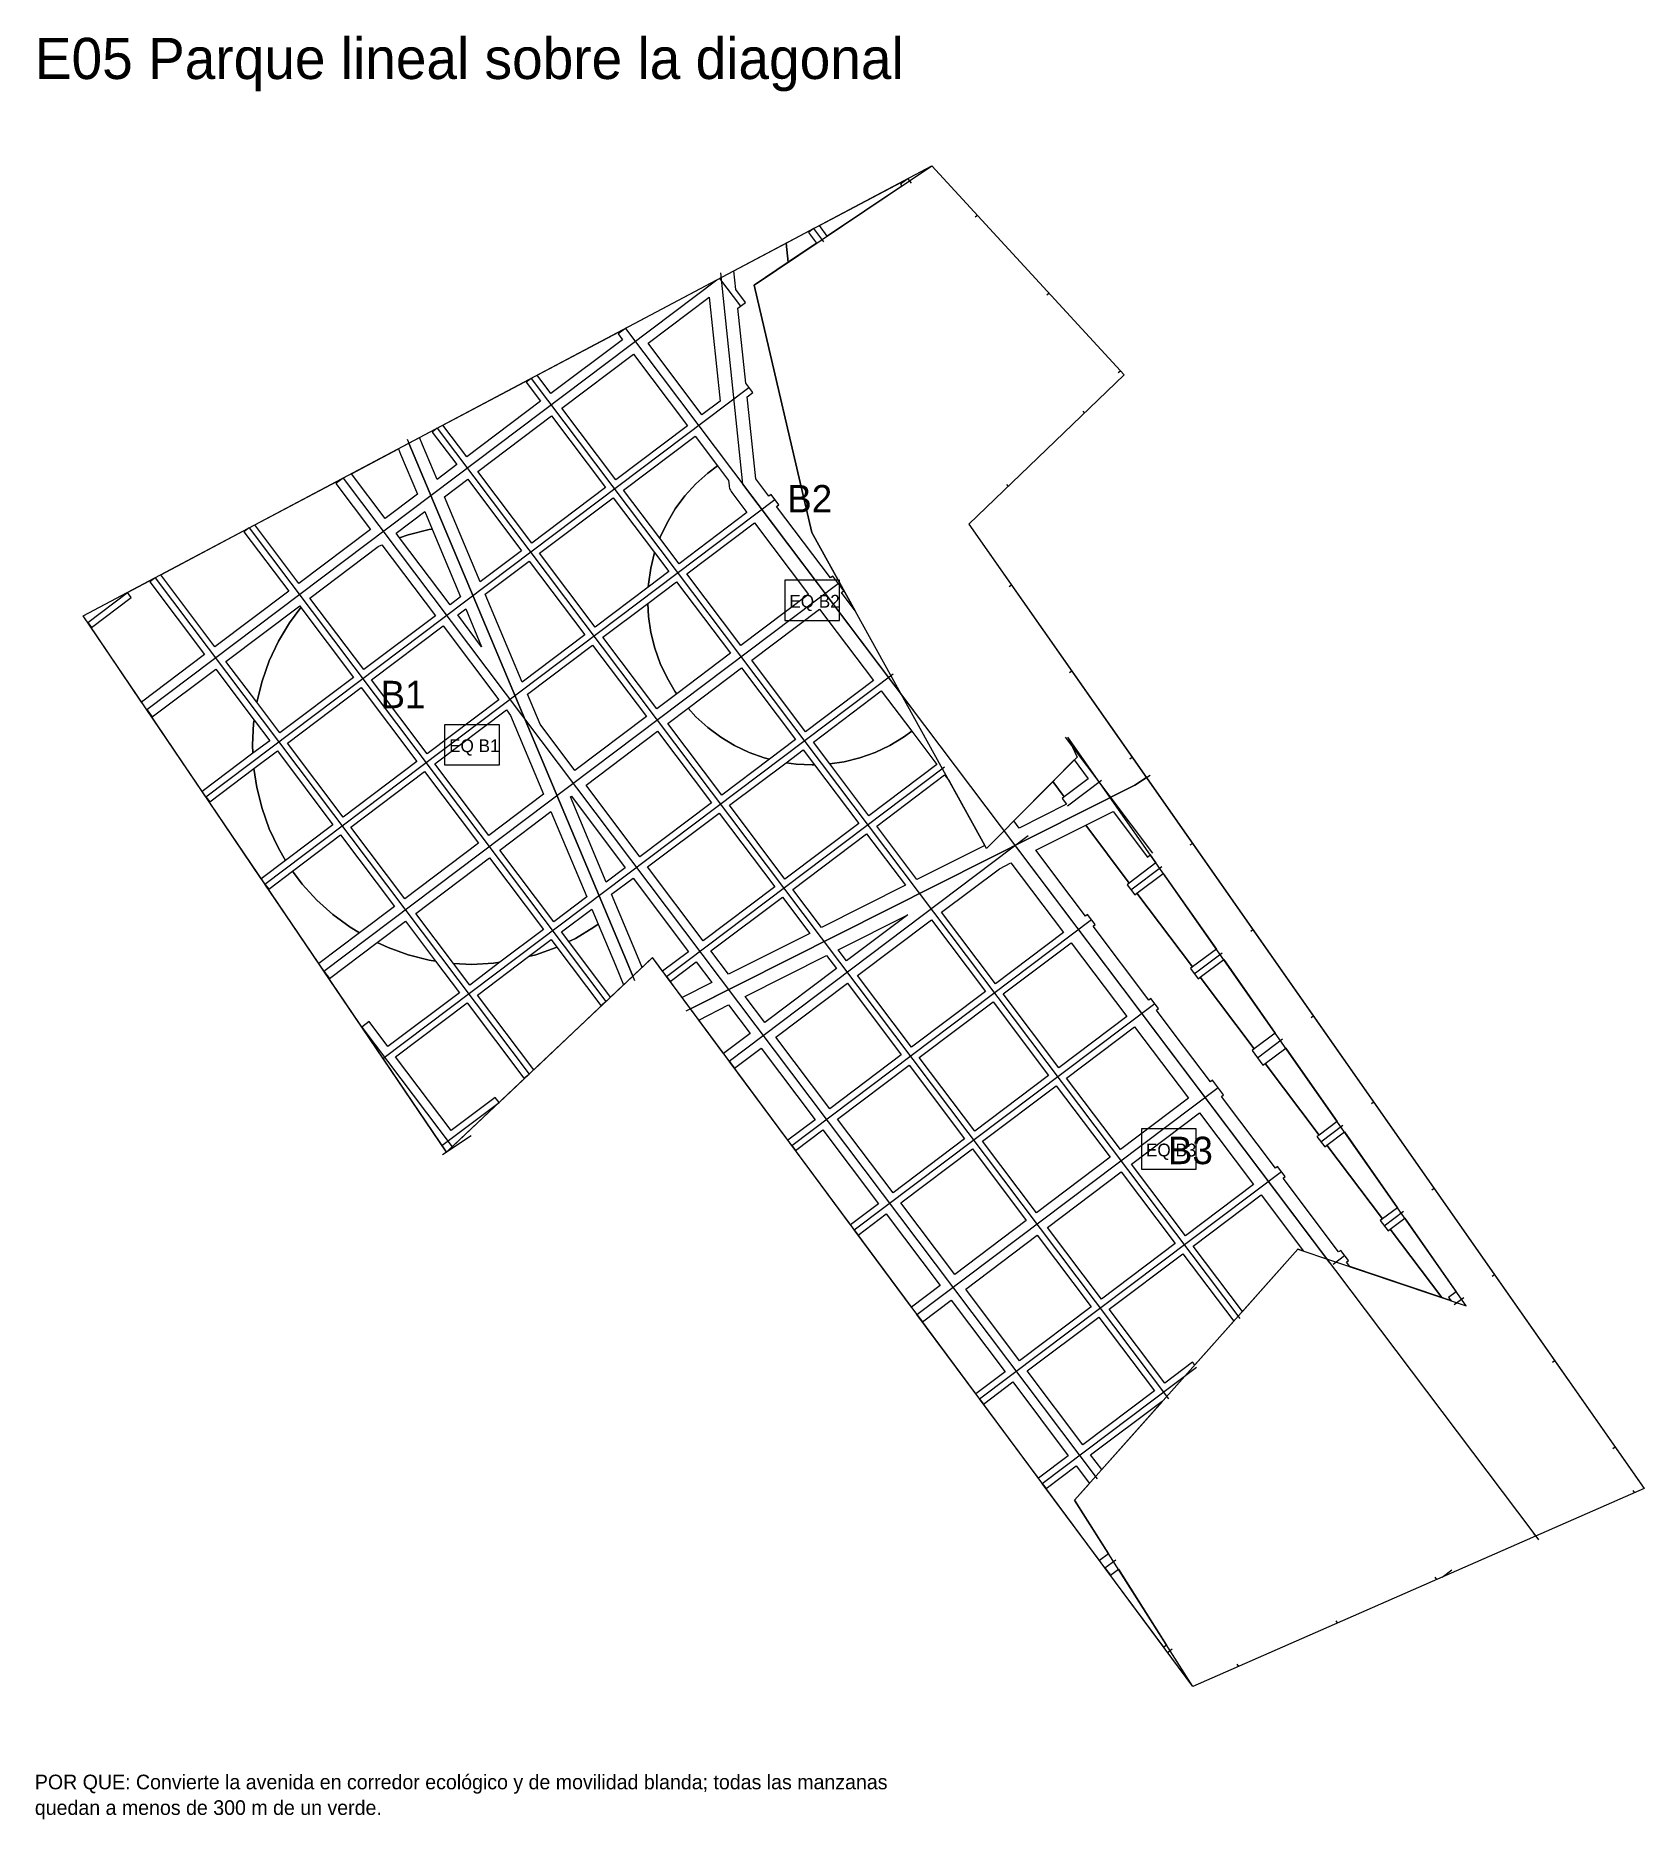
# Model space of a CAD drawing. Header units: metres. Extents: x 3873 to 16340, y -5213 to 3289.
# Drawn here: x 14581 to 16340, y 1087 to 3037 of the extents above; entities that cross this region are included whole.
import ezdxf

# ---------------------------------------------------------------- set-up
doc = ezdxf.new("R2010")
doc.units = ezdxf.units.M
for name, color, linetype, lineweight, plot in [('EQUIPAMIENTO', 5, 'Continuous', 0, False), ('LIMITE-INTERVENCION', 30, 'Continuous', 0, False), ('MANZANAS-PROPUESTAS', 33, 'Continuous', 0, False), ('SECTORES', 1, 'Continuous', 0, False), ('TEXTO', 7, 'Continuous', 0, False), ('VERDE-OBLIGATORIO', 3, 'Continuous', 0, False), ('VERDE-PROPUESTO', 82, 'Continuous', 0, False), ('VIA-BOULEVARD', 30, 'Continuous', 0, False), ('VIA-PRIMARIA', 1, 'Continuous', 0, False), ('VIA-SECUNDARIA', 8, 'Continuous', 0, False), ('VIA-TERCIARIA', 9, 'Continuous', 0, False)]:
    doc.layers.add(name, color=color, linetype=linetype, lineweight=lineweight, plot=plot)

msp = doc.modelspace()

# ---------------------------------------------------------------- texts
at = {"layer": 'EQUIPAMIENTO'}
for s, p in [('EQ B2', (15405, 2412)), ('EQ B1', (15033, 2254)), ('EQ B3', (15795, 1812))]:
    msp.add_text(s, height=14, dxfattribs=at).set_placement(p)
at = {"layer": 'SECTORES'}
for s, p in [('B2', (15402.8, 2516.1)), ('B1', (14958, 2302)), ('B3', (15819.1, 1803.5))]:
    msp.add_text(s, height=30, dxfattribs=at).set_placement(p)
at = {"layer": 'TEXTO'}
for s, height, p in [('E05 Parque lineal sobre la diagonal', 45, (14580, 2990)), ('POR QUE: Convierte la avenida en corredor ecológico y de movilidad blanda; todas las manzanas', 16, (14580, 1120)), ('quedan a menos de 300 m de un verde.', 16, (14580, 1092))]:
    msp.add_text(s, height=height, dxfattribs=at).set_placement(p)

# ---------------------------------------------------------------- linework, layer by layer
at = {"layer": 'EQUIPAMIENTO'}
for points in [[(15400, 2398), (15460, 2398), (15460, 2442), (15400, 2442), (15400, 2398)], [(15028, 2240), (15088, 2240), (15088, 2284), (15028, 2284), (15028, 2240)], [(15790, 1798), (15850, 1798), (15850, 1842), (15790, 1842), (15790, 1798)]]:
    msp.add_lwpolyline(points, close=True, dxfattribs=at)
at = {"layer": 'LIMITE-INTERVENCION'}
msp.add_lwpolyline([(14633, 2403), (15561, 2895), (15771.2, 2666.4), (15601.5, 2503.2), (16340, 1449), (15846.2, 1232.4), (15255.3, 2029.4), (15030.2, 1816.5), (14633, 2403)], close=True, dxfattribs=at)
at = {"layer": 'MANZANAS-PROPUESTAS'}
for points in [[(15437.9, 2829.7), (15534.5, 2880.9), (15526.5, 2874.9), (15528, 2872.9), (15446.5, 2818.2), (15437.9, 2829.7)], [(15426, 2822.2), (15434.9, 2810.4), (15403.8, 2789.6), (15401.6, 2810.5), (15431.6, 2826.4), (15426, 2822.2)], [(15250.6, 2701.1), (15317.3, 2751.4), (15329.3, 2637.7), (15309.5, 2622.8), (15250.6, 2701.1)], [(15217.8, 2711.3), (15222.6, 2705), (15144.3, 2646), (15129.2, 2666.1), (15225.8, 2717.3), (15217.8, 2711.3)], [(15156.3, 2630.1), (15234.6, 2689), (15293.6, 2610.8), (15215.3, 2551.8), (15156.3, 2630.1)], [(15117.3, 2658.5), (15133.1, 2637.6), (15052.4, 2576.8), (15026.3, 2611.5), (15122.9, 2662.7), (15117.3, 2658.5)], [(15064.5, 2560.9), (15145.1, 2621.6), (15204.1, 2543.4), (15123.5, 2482.6), (15064.5, 2560.9)], [(15014.4, 2604), (15041.3, 2568.4), (15019.9, 2552.3), (15004, 2590), (15004, 2590.1), (15000.6, 2597.9), (15020, 2608.2), (15014.4, 2604)], [(15223.7, 2540.6), (15302, 2599.6), (15326.5, 2567.1), (15315.8, 2559.1), (15302.7, 2547.3), (15290.9, 2534.2), (15280.3, 2520), (15271.3, 2504.9), (15263.7, 2488.9), (15263.4, 2488), (15223.7, 2540.6)], [(14980, 2579.9), (14998.4, 2536.1), (14963, 2509.4), (14926.1, 2558.4), (14977.6, 2585.7), (14980, 2579.9)], [(14909.2, 2547.6), (14947, 2497.4), (14868.8, 2438.4), (14820.5, 2502.4), (14917.2, 2553.6), (14909.2, 2547.6)], [(15027.9, 2533.3), (15053.3, 2552.4), (15112.3, 2474.2), (15067, 2440.1), (15027.9, 2533.3)], [(14975, 2493.4), (15006.4, 2517.1), (15014.5, 2497.9), (15011.2, 2497.4), (14988.4, 2491.7), (14978.9, 2488.3), (14975, 2493.4)], [(15131.9, 2471.4), (15212.5, 2532.2), (15257.7, 2472.2), (15253.5, 2455.1), (15250.9, 2437.6), (15250.7, 2434.5), (15192.7, 2390.7), (15131.9, 2471.4)], [(14808.7, 2494.9), (14857.6, 2430), (14776.9, 2369.2), (14717.6, 2447.9), (14814.3, 2499.1), (14808.7, 2494.9)], [(15072.6, 2426.8), (15120.7, 2463), (15181.5, 2382.3), (15113, 2330.7), (15072.6, 2426.8)], [(14705.8, 2440.3), (14765.7, 2360.8), (14696.8, 2308.8), (14637.8, 2395.9), (14642, 2390.3), (14685.5, 2423), (14681.3, 2428.6), (14711.4, 2444.6), (14705.8, 2440.3)], [(14789, 2353.2), (14869.6, 2414), (14871, 2412.2), (14858.5, 2395.4), (14846.4, 2375.2), (14836.3, 2353.9), (14828.4, 2331.7), (14822.6, 2308.8), (14822.6, 2308.6), (14789, 2353.2)], [(15260.1, 2301.3), (15201.1, 2379.6), (15250.2, 2416.5), (15250.9, 2402.4), (15253.5, 2384.9), (15257.8, 2367.7), (15263.7, 2351.1), (15271.3, 2335.1), (15280.3, 2320), (15282, 2317.8), (15260.1, 2301.3)], [(15170.6, 2233.9), (15132.4, 2284.7), (15118.6, 2317.4), (15189.9, 2371.1), (15248.9, 2292.9), (15170.6, 2233.9)], [(14708.4, 2292.5), (14777.8, 2344.8), (14819.7, 2289.1), (14819.2, 2285.5), (14818, 2262), (14818.5, 2252.8), (14763, 2211), (14702.4, 2300.5), (14708.4, 2292.5)], [(15331.1, 2207.1), (15272.1, 2285.3), (15294.3, 2302), (15302.7, 2292.7), (15315.8, 2280.9), (15330, 2270.3), (15345.1, 2261.3), (15361.1, 2253.7), (15377.7, 2247.8), (15383.3, 2246.4), (15331.1, 2207.1)], [(15241.6, 2139.7), (15182.7, 2217.9), (15260.9, 2276.9), (15319.9, 2198.6), (15241.6, 2139.7)], [(15566.4, 2240.4), (15492.1, 2184.4), (15449.4, 2241.1), (15465.1, 2243.5), (15482.3, 2247.8), (15498.9, 2253.7), (15514.9, 2261.3), (15530, 2270.3), (15538.9, 2276.9), (15566.4, 2240.4)], [(15732, 2225), (15705.7, 2205.1), (15693.1, 2221.8), (15716.6, 2245.5), (15732, 2225)], [(14771.2, 2199.6), (14819.5, 2236), (14822.6, 2215.2), (14828.4, 2192.4), (14836.3, 2170.2), (14846.4, 2148.9), (14854.2, 2135.7), (14827.6, 2115.6), (14767, 2205.2), (14771.2, 2199.6)], [(15400.3, 2115.2), (15339.5, 2195.9), (15401.4, 2242.5), (15412.4, 2240.9), (15430, 2240), (15432.6, 2240.1), (15481, 2176), (15400.3, 2115.2)], [(15574.8, 2229.2), (15579.8, 2222.5), (15618.7, 2152.1), (15544.6, 2114.8), (15500.6, 2173.2), (15574.8, 2229.2)], [(15166.7, 2205.9), (15225.7, 2127.6), (15204.9, 2112), (15165.8, 2205.2), (15166.7, 2205.9)], [(15310.8, 2047.8), (15250.1, 2128.5), (15328.3, 2187.4), (15389.1, 2106.8), (15310.8, 2047.8)], [(15759, 2189.1), (15796.6, 2139.3), (15799.8, 2141.7), (15806, 2132.9), (15776.7, 2110.9), (15729.1, 2174.1), (15759, 2189.1)], [(15408.7, 2104), (15489.4, 2164.8), (15531.9, 2108.4), (15440.2, 2062.3), (15408.7, 2104)], [(15634.8, 2126.6), (15647.4, 2133), (15704.9, 2056.7), (15630.6, 2000.7), (15571.6, 2079), (15634.8, 2126.6)], [(14835.7, 2104.3), (14861.9, 2124), (14872.5, 2109.8), (14888.3, 2092.3), (14905.8, 2076.5), (14924.7, 2062.5), (14935, 2056.3), (14890.5, 2022.8), (14831.5, 2109.8), (14835.7, 2104.3)], [(15244, 2018.7), (15239, 2030.9), (15239, 2031), (15210.5, 2098.7), (15234.1, 2116.4), (15294.9, 2035.8), (15266.5, 2014.4), (15255.3, 2029.4), (15244, 2018.7)], [(15814, 2121.4), (15872, 2038.7), (15846, 2019.1), (15785.2, 2099.7), (15814, 2121.4)], [(15397.5, 2095.6), (15427.5, 2055.9), (15338.5, 2011.1), (15319.3, 2036.6), (15397.5, 2095.6)], [(15458.5, 2037.9), (15534.7, 2076.3), (15467.7, 2025.8), (15458.5, 2037.9)], [(15619.4, 1992.3), (15538.7, 1931.5), (15479.7, 2009.8), (15560.4, 2070.6), (15619.4, 1992.3)], [(15163.8, 2046.9), (15171.2, 2050.4), (15191.4, 2062.5), (15196.1, 2066), (15215, 2021), (15223.8, 1999.6), (15209.6, 1986.1), (15163.8, 2046.9)], [(14902.1, 2006.5), (14954.4, 2045.9), (14966.2, 2040.3), (14988.4, 2032.4), (15011.2, 2026.6), (15018.3, 2025.6), (15044.4, 1991), (14966.1, 1932), (14945.5, 1959.4), (14937.5, 1953.4), (14896.1, 2014.5), (14902.1, 2006.5)], [(15064, 1988.2), (15119.9, 2030.4), (15127.7, 2032.4), (15149.9, 2040.3), (15150.9, 2040.8), (15198.9, 1977.1), (15204.4, 1981.3), (15125.5, 1906.6), (15064, 1988.2)], [(15356.9, 1986.8), (15445.8, 2031.5), (15456.5, 2017.3), (15378.3, 1958.4), (15356.9, 1986.8)], [(15639, 1989.6), (15713.3, 2045.5), (15774.1, 1964.9), (15699.8, 1908.9), (15639, 1989.6)], [(15055.6, 1999.4), (15037.8, 2023), (15058, 2022), (15081.5, 2023.2), (15088.4, 2024.2), (15055.6, 1999.4)], [(15274.8, 2003.1), (15303.3, 2024.6), (15320.3, 2002), (15287.8, 1985.6), (15270.6, 2008.7), (15274.8, 2003.1)], [(15913.4, 1929.6), (15854.4, 2007.9), (15880, 2027.2), (15936.3, 1946.9), (15913.4, 1929.6)], [(15527.5, 1923.1), (15449.3, 1864.1), (15390.3, 1942.4), (15468.6, 2001.4), (15527.5, 1923.1)], [(15083.5, 1876.5), (15035.3, 1840.2), (14974.5, 1920.8), (15052.8, 1979.8), (15114.8, 1897.6), (15120.4, 1901.8), (15087.7, 1870.9), (15083.5, 1876.5)], [(15338.7, 1977.6), (15362.3, 1946.3), (15333.2, 1924.4), (15305.9, 1961.1), (15338.7, 1977.6)], [(15688.6, 1900.5), (15607.9, 1839.7), (15547.1, 1920.3), (15627.8, 1981.1), (15688.6, 1900.5)], [(15708.2, 1897.7), (15782.5, 1953.7), (15841.5, 1875.5), (15767.2, 1819.4), (15708.2, 1897.7)], [(15345.1, 1908.4), (15374.3, 1930.4), (15433.3, 1852.1), (15403.4, 1829.6), (15339.1, 1916.3), (15345.1, 1908.4)], [(15596.7, 1831.3), (15518.5, 1772.3), (15457.7, 1852.9), (15536, 1911.9), (15596.7, 1831.3)], [(15984.4, 1835.4), (15925.4, 1913.7), (15947.8, 1930.5), (16004, 1850.2), (15984.4, 1835.4)], [(15756, 1811), (15675.3, 1750.2), (15616.3, 1828.5), (15697, 1889.3), (15756, 1811)], [(15779.2, 1803.5), (15853.5, 1859.5), (15912.5, 1781.2), (15838.2, 1725.2), (15779.2, 1803.5)], [(15411.8, 1818.4), (15441.7, 1840.9), (15502.5, 1760.2), (15471.9, 1737.2), (15407.6, 1824), (15411.8, 1818.4)], [(16053.6, 1743.6), (15992.8, 1824.2), (16012.1, 1838.7), (16070, 1755.9), (16053.6, 1743.6)], [(15664.1, 1741.8), (15585.9, 1682.8), (15526.9, 1761.1), (15605.2, 1820.1), (15664.1, 1741.8)], [(15827, 1716.8), (15746.3, 1656), (15687.4, 1734.3), (15768, 1795), (15827, 1716.8)], [(15846.6, 1714), (15921, 1770.1), (15967.4, 1708.4), (15961, 1710.6), (15900.5, 1642.5), (15846.6, 1714)], [(15480.3, 1726), (15510.9, 1749.1), (15569.9, 1670.8), (15538.6, 1647.2), (15476.1, 1731.6), (15480.3, 1726)], [(16126, 1657.8), (16128.8, 1654.1), (16118.5, 1657.6), (16062.1, 1732.4), (16078.1, 1744.5), (16134.3, 1664.1), (16126, 1657.8)], [(15735.2, 1647.6), (15656.9, 1588.6), (15597.9, 1666.9), (15676.2, 1725.8), (15735.2, 1647.6)], [(15846, 1587.1), (15815.5, 1564.2), (15754.8, 1644.8), (15835.4, 1705.6), (15891, 1631.9), (15848.4, 1584), (15846, 1587.1)], [(15550.6, 1631.2), (15581.9, 1654.8), (15640.9, 1576.6), (15608.9, 1552.4), (15544.6, 1639.2), (15550.6, 1631.2)], [(15804.4, 1555.7), (15726.1, 1496.8), (15665.3, 1577.4), (15743.6, 1636.4), (15804.4, 1555.7)], [(15617.3, 1541.2), (15649.3, 1565.4), (15710.1, 1484.7), (15677.4, 1460.1), (15613.1, 1546.8), (15617.3, 1541.2)], [(15734.5, 1485.6), (15812.8, 1544.5), (15813, 1544.2), (15746.6, 1469.5), (15734.5, 1485.6)], [(15744.1, 1370.1), (15681.6, 1454.4), (15685.8, 1448.8), (15718.6, 1473.5), (15733.1, 1454.3), (15717, 1436.2), (15754.1, 1377.6), (15744.1, 1370.1)], [(15814.4, 1275.3), (15750.1, 1362.1), (15756.1, 1354.1), (15764.9, 1360.7), (15817.5, 1277.6), (15814.4, 1275.3)]]:
    msp.add_lwpolyline(points, close=True, dxfattribs=at)
at = {"layer": 'SECTORES'}
for points in [[(14989.1, 2591.8), (15561, 2895), (15771.2, 2666.4), (15601.5, 2503.2), (15795.5, 2226.3), (15783, 2218), (15296.9, 1973.4), (15255.3, 2029.4), (15233.9, 2009.2), (15227, 2026), (14992, 2585), (14989.1, 2591.8)], [(15030.2, 1816.5), (15030, 1816.9), (14633, 2403), (14989.1, 2591.8), (14992, 2585), (15227, 2026), (15233.9, 2009.2), (15032.1, 1818.3), (15030.2, 1816.5)], [(15795.5, 2226.3), (16340, 1449), (15846.2, 1232.4), (15296.9, 1973.4), (15783, 2218), (15795.5, 2226.3)]]:
    msp.add_lwpolyline(points, close=True, dxfattribs=at)
at = {"layer": 'VERDE-OBLIGATORIO'}
msp.add_lwpolyline([(16145.3, 1648.5), (15709.6, 2270.5), (15719.7, 2248.7), (15620.6, 2148.7), (15429.8, 2494.3), (15366.7, 2764.7), (15561, 2895), (15771.2, 2666.4), (15601.5, 2503.2), (16340, 1449), (15846.2, 1232.4), (15717, 1436.2), (15961, 1710.6), (16145.3, 1648.5)], close=True, dxfattribs=at)
at = {"layer": 'VERDE-PROPUESTO'}
for points in [[(15359, 2642.5), (15365.1, 2647.2), (15357.4, 2657.4), (15348.7, 2739.5), (15357.1, 2745.8), (15346.6, 2759.8), (15344.4, 2780.2), (15401.6, 2810.5), (15403.8, 2789.6), (15366.7, 2764.7), (15429.8, 2494.3), (15477.1, 2408.7), (15462.1, 2428.5), (15464.5, 2430.3), (15452.5, 2446.3), (15450.1, 2444.5), (15391.1, 2522.7), (15393.5, 2524.5), (15385.1, 2535.7), (15382.7, 2533.9), (15368.5, 2552.7), (15364.8, 2587.6), (15359, 2642.5)], [(15271.3, 2504.9), (15280.3, 2520), (15290.9, 2534.2), (15302.7, 2547.3), (15315.8, 2559.1), (15326.5, 2567.1), (15338.5, 2551.2), (15339.1, 2545.4), (15339.3, 2544.1), (15339.6, 2542.8), (15340, 2541.5), (15340.6, 2540.3), (15341.3, 2539.1), (15342, 2538), (15358.7, 2515.9), (15284.5, 2460), (15263.4, 2488), (15263.7, 2488.9), (15271.3, 2504.9)], [(15011.2, 2497.4), (15014.5, 2497.9), (15045.6, 2423.9), (15034, 2415.2), (14978.9, 2488.3), (14988.4, 2491.7), (15011.2, 2497.4)], [(15367.1, 2504.7), (15426.1, 2426.4), (15351.9, 2370.5), (15292.9, 2448.8), (15367.1, 2504.7)], [(15018, 2403.1), (14939.8, 2344.2), (14880.8, 2422.4), (14955.4, 2478.7), (14959.6, 2480.7), (15018, 2403.1)], [(15253.5, 2455.1), (15257.7, 2472.2), (15273.3, 2451.5), (15250.7, 2434.5), (15250.9, 2437.6), (15253.5, 2455.1)], [(15271.3, 2335.1), (15263.7, 2351.1), (15257.8, 2367.7), (15253.5, 2384.9), (15250.9, 2402.4), (15250.2, 2416.5), (15281.8, 2440.3), (15340.7, 2362.1), (15282, 2317.8), (15280.3, 2320), (15271.3, 2335.1)], [(14828.4, 2331.7), (14836.3, 2353.9), (14846.4, 2375.2), (14858.5, 2395.4), (14871, 2412.2), (14928.6, 2335.7), (14847.9, 2275), (14822.6, 2308.6), (14822.6, 2308.8), (14828.4, 2331.7)], [(15042.4, 2404), (15051.2, 2410.6), (15068.6, 2369.3), (15042.4, 2404)], [(15438.2, 2410.5), (15497.2, 2332.2), (15422.9, 2276.3), (15364, 2354.5), (15438.2, 2410.5)], [(14948.2, 2333), (15026.5, 2392), (15087.3, 2311.3), (15009, 2252.3), (14948.2, 2333)], [(15361.1, 2253.7), (15345.1, 2261.3), (15330, 2270.3), (15315.8, 2280.9), (15302.7, 2292.7), (15294.3, 2302), (15352.8, 2346.1), (15411.7, 2267.8), (15383.3, 2246.4), (15377.7, 2247.8), (15361.1, 2253.7)], [(14856.4, 2263.8), (14937, 2324.6), (14997.8, 2243.9), (14917.1, 2183.1), (14856.4, 2263.8)], [(15514.9, 2261.3), (15498.9, 2253.7), (15482.3, 2247.8), (15465.1, 2243.5), (15449.4, 2241.1), (15431.4, 2265.1), (15505.6, 2321), (15538.9, 2276.9), (15530, 2270.3), (15514.9, 2261.3)], [(14819.2, 2285.5), (14819.7, 2289.1), (14836.8, 2266.5), (14818.5, 2252.8), (14818, 2262), (14819.2, 2285.5)], [(15095.7, 2300.1), (15100.2, 2294.2), (15136.4, 2208.1), (15076.4, 2162.9), (15017.4, 2241.1), (15095.7, 2300.1)], [(14836.3, 2170.2), (14828.4, 2192.4), (14822.6, 2215.2), (14819.5, 2236), (14845.2, 2255.4), (14906, 2174.7), (14854.2, 2135.7), (14846.4, 2148.9), (14836.3, 2170.2)], [(15412.4, 2240.9), (15401.4, 2242.5), (15420.2, 2256.7), (15432.6, 2240.1), (15430, 2240), (15412.4, 2240.9)], [(15065.2, 2154.5), (14984.5, 2093.7), (14925.6, 2171.9), (15006.2, 2232.7), (15065.2, 2154.5)], [(15705.7, 2205.1), (15703.3, 2203.3), (15708, 2197.1), (15656.3, 2171), (15650.4, 2178.8), (15693.1, 2221.8), (15705.7, 2205.1)], [(15147.4, 2068.6), (15088.4, 2146.9), (15144.4, 2189), (15183.5, 2095.9), (15147.4, 2068.6)], [(16014.2, 1696.3), (16016.6, 1698.1), (16008.1, 1709.3), (16005.7, 1707.5), (15944.9, 1788.1), (15947.3, 1789.9), (15938.9, 1801.1), (15936.5, 1799.3), (15877.5, 1877.5), (15879.9, 1879.3), (15867.9, 1895.3), (15865.5, 1893.5), (15826.9, 1944.6), (15806.5, 1971.8), (15808.9, 1973.6), (15800.4, 1984.8), (15798, 1982.9), (15737.2, 2063.6), (15739.6, 2065.4), (15731.2, 2076.6), (15728.8, 2074.8), (15713.3, 2095.4), (15674.6, 2146.7), (15729.1, 2174.1), (15776.7, 2110.9), (15774.3, 2109.1), (15782.8, 2097.9), (15785.2, 2099.7), (15846, 2019.1), (15843.6, 2017.3), (15852, 2006.1), (15854.4, 2007.9), (15913.4, 1929.6), (15911, 1927.8), (15923, 1911.8), (15925.4, 1913.7), (15984.4, 1835.4), (15982, 1833.6), (15990.5, 1822.4), (15992.8, 1824.2), (16053.6, 1743.6), (16051.3, 1741.8), (16059.7, 1730.6), (16062.1, 1732.4), (16118.5, 1657.6), (16017.8, 1691.5), (16014.2, 1696.3)], [(14905.8, 2076.5), (14888.3, 2092.3), (14872.5, 2109.8), (14861.9, 2124), (14914.4, 2163.5), (14973.4, 2085.2), (14935, 2056.3), (14924.7, 2062.5), (14905.8, 2076.5)], [(15058, 2022), (15037.8, 2023), (14996.6, 2077.7), (15077.2, 2138.5), (15136.2, 2060.2), (15088.4, 2024.2), (15081.5, 2023.2), (15058, 2022)], [(14988.4, 2032.4), (14966.2, 2040.3), (14954.4, 2045.9), (14985.4, 2069.3), (15018.3, 2025.6), (15011.2, 2026.6), (14988.4, 2032.4)], [(15171.2, 2050.4), (15163.8, 2046.9), (15155.8, 2057.5), (15189.1, 2082.5), (15196.1, 2066), (15191.4, 2062.5), (15171.2, 2050.4)], [(15144.6, 2049), (15150.9, 2040.8), (15149.9, 2040.3), (15127.7, 2032.4), (15119.9, 2030.4), (15144.6, 2049)]]:
    msp.add_lwpolyline(points, close=True, dxfattribs=at)
at = {"layer": 'VIA-BOULEVARD'}
msp.add_lwpolyline([(14987.1, 2596.4), (14992, 2585), (15227, 2026), (15235.9, 2004.2)], dxfattribs=at)
at = {"layer": 'VIA-PRIMARIA'}
for points in [[(15329.6, 2778), (15354, 2547), (16218, 1401), (16224.1, 1392.7)], [(15292.3, 1971.1), (15783, 2218), (15799.7, 2229)], [(15025.8, 1814.1), (15057.1, 1835)]]:
    msp.add_lwpolyline(points, dxfattribs=at)
at = {"layer": 'VIA-SECUNDARIA'}
for points in [[(15534.5, 2880.9), (15538.2, 2876.1)], [(14702.4, 2300.5), (15325.9, 2770.3)], [(15225.8, 2717.3), (15541.1, 2298.9)], [(15764.7, 2669), (15767.1, 2670.9)], [(15725.9, 2627), (15727.7, 2624.6)], [(14917.2, 2553.6), (15741.7, 1459.4)], [(14896.1, 2014.5), (15458.5, 2438.3)], [(15777.5, 2246.7), (15779.9, 2248.5)], [(15709.3, 2195.3), (15746.4, 2223.2)], [(15637.9, 2170.4), (15995.6, 1695.8)], [(15339.1, 1916.3), (15666.2, 2162.8)], [(14937.5, 1953.4), (15036.3, 1822.3)], [(15975.6, 1964), (15978, 1965.8)], [(15917, 1919.8), (15944.4, 1940.5)], [(15544.6, 1639.2), (15873.9, 1887.3)], [(16173.6, 1681.2), (16176, 1683)], [(16132, 1649.9), (16142.5, 1657.8)], [(16219.1, 1399.2), (16220.9, 1396.8)], [(15750.1, 1362.1), (15761.9, 1371)], [(15894.4, 1256.8), (15896.2, 1254.4)]]:
    msp.add_lwpolyline(points, dxfattribs=at)
at = {"layer": 'VIA-TERCIARIA'}
for points in [[(15608.3, 2839.2), (15610.7, 2841)], [(15431.6, 2826.4), (15442.5, 2811.9)], [(15328.7, 2771.8), (15351.5, 2741.6)], [(15686.5, 2754.1), (15688.9, 2755.9)], [(14767, 2205.2), (15360.9, 2652.8)], [(15122.9, 2662.7), (15897.6, 1634.8)], [(15020, 2608.2), (15819.6, 1547.1)], [(15642.4, 2546.7), (15644.2, 2544.3)], [(14831.5, 2109.8), (15389.3, 2530.1)], [(14814.3, 2499.1), (15204.4, 1981.3)], [(14711.4, 2444.6), (15120.4, 1901.8)], [(14637.8, 2395.9), (14681.3, 2428.6)], [(15645.5, 2435.2), (15647.9, 2437)], [(15711.5, 2341), (15713.9, 2342.8)], [(14960.7, 1919.2), (15518.6, 2339.6)], [(15706.6, 2270.4), (15802.2, 2143.5)], [(15270.6, 2008.7), (15574.8, 2237.9)], [(15843.5, 2152.5), (15845.9, 2154.3)], [(15778.5, 2103.5), (15812.4, 2129)], [(15407.6, 1824), (15735.4, 2071)], [(15909.6, 2058.2), (15912, 2060)], [(15847.8, 2011.7), (15878.4, 2034.7)], [(15476.1, 1731.6), (15804.6, 1979.2)], [(15025.2, 1823.8), (15087.7, 1870.9)], [(16041.6, 1869.7), (16044, 1871.5)], [(15986.2, 1828), (16010.4, 1846.2)], [(15613.1, 1546.8), (15943.1, 1795.5)], [(16107.6, 1775.5), (16110, 1777.3)], [(16055.5, 1736.2), (16076.5, 1752)], [(15999.9, 1694.3), (16012.3, 1703.7)], [(15681.6, 1454.4), (15850.3, 1581.5)], [(16239.7, 1587), (16242.1, 1588.8)], [(16305.7, 1492.7), (16308.1, 1494.6)], [(16327.3, 1446.7), (16329.1, 1444.2)], [(16110.8, 1351.8), (16112.7, 1349.3)], [(16119, 1352), (16129.4, 1359.9)], [(16002.6, 1304.3), (16004.5, 1301.8)], [(15818.6, 1269.7), (15823.7, 1273.5)]]:
    msp.add_lwpolyline(points, dxfattribs=at)

msp.set_redraw_order([(e.dxf.handle, doc.entitydb.next_handle()) for e in msp.query("TEXT MTEXT ATTDEF DIMENSION ARC_DIMENSION")])  # texts and dimensions are drawn at this point

doc.saveas('drawing.dxf')
